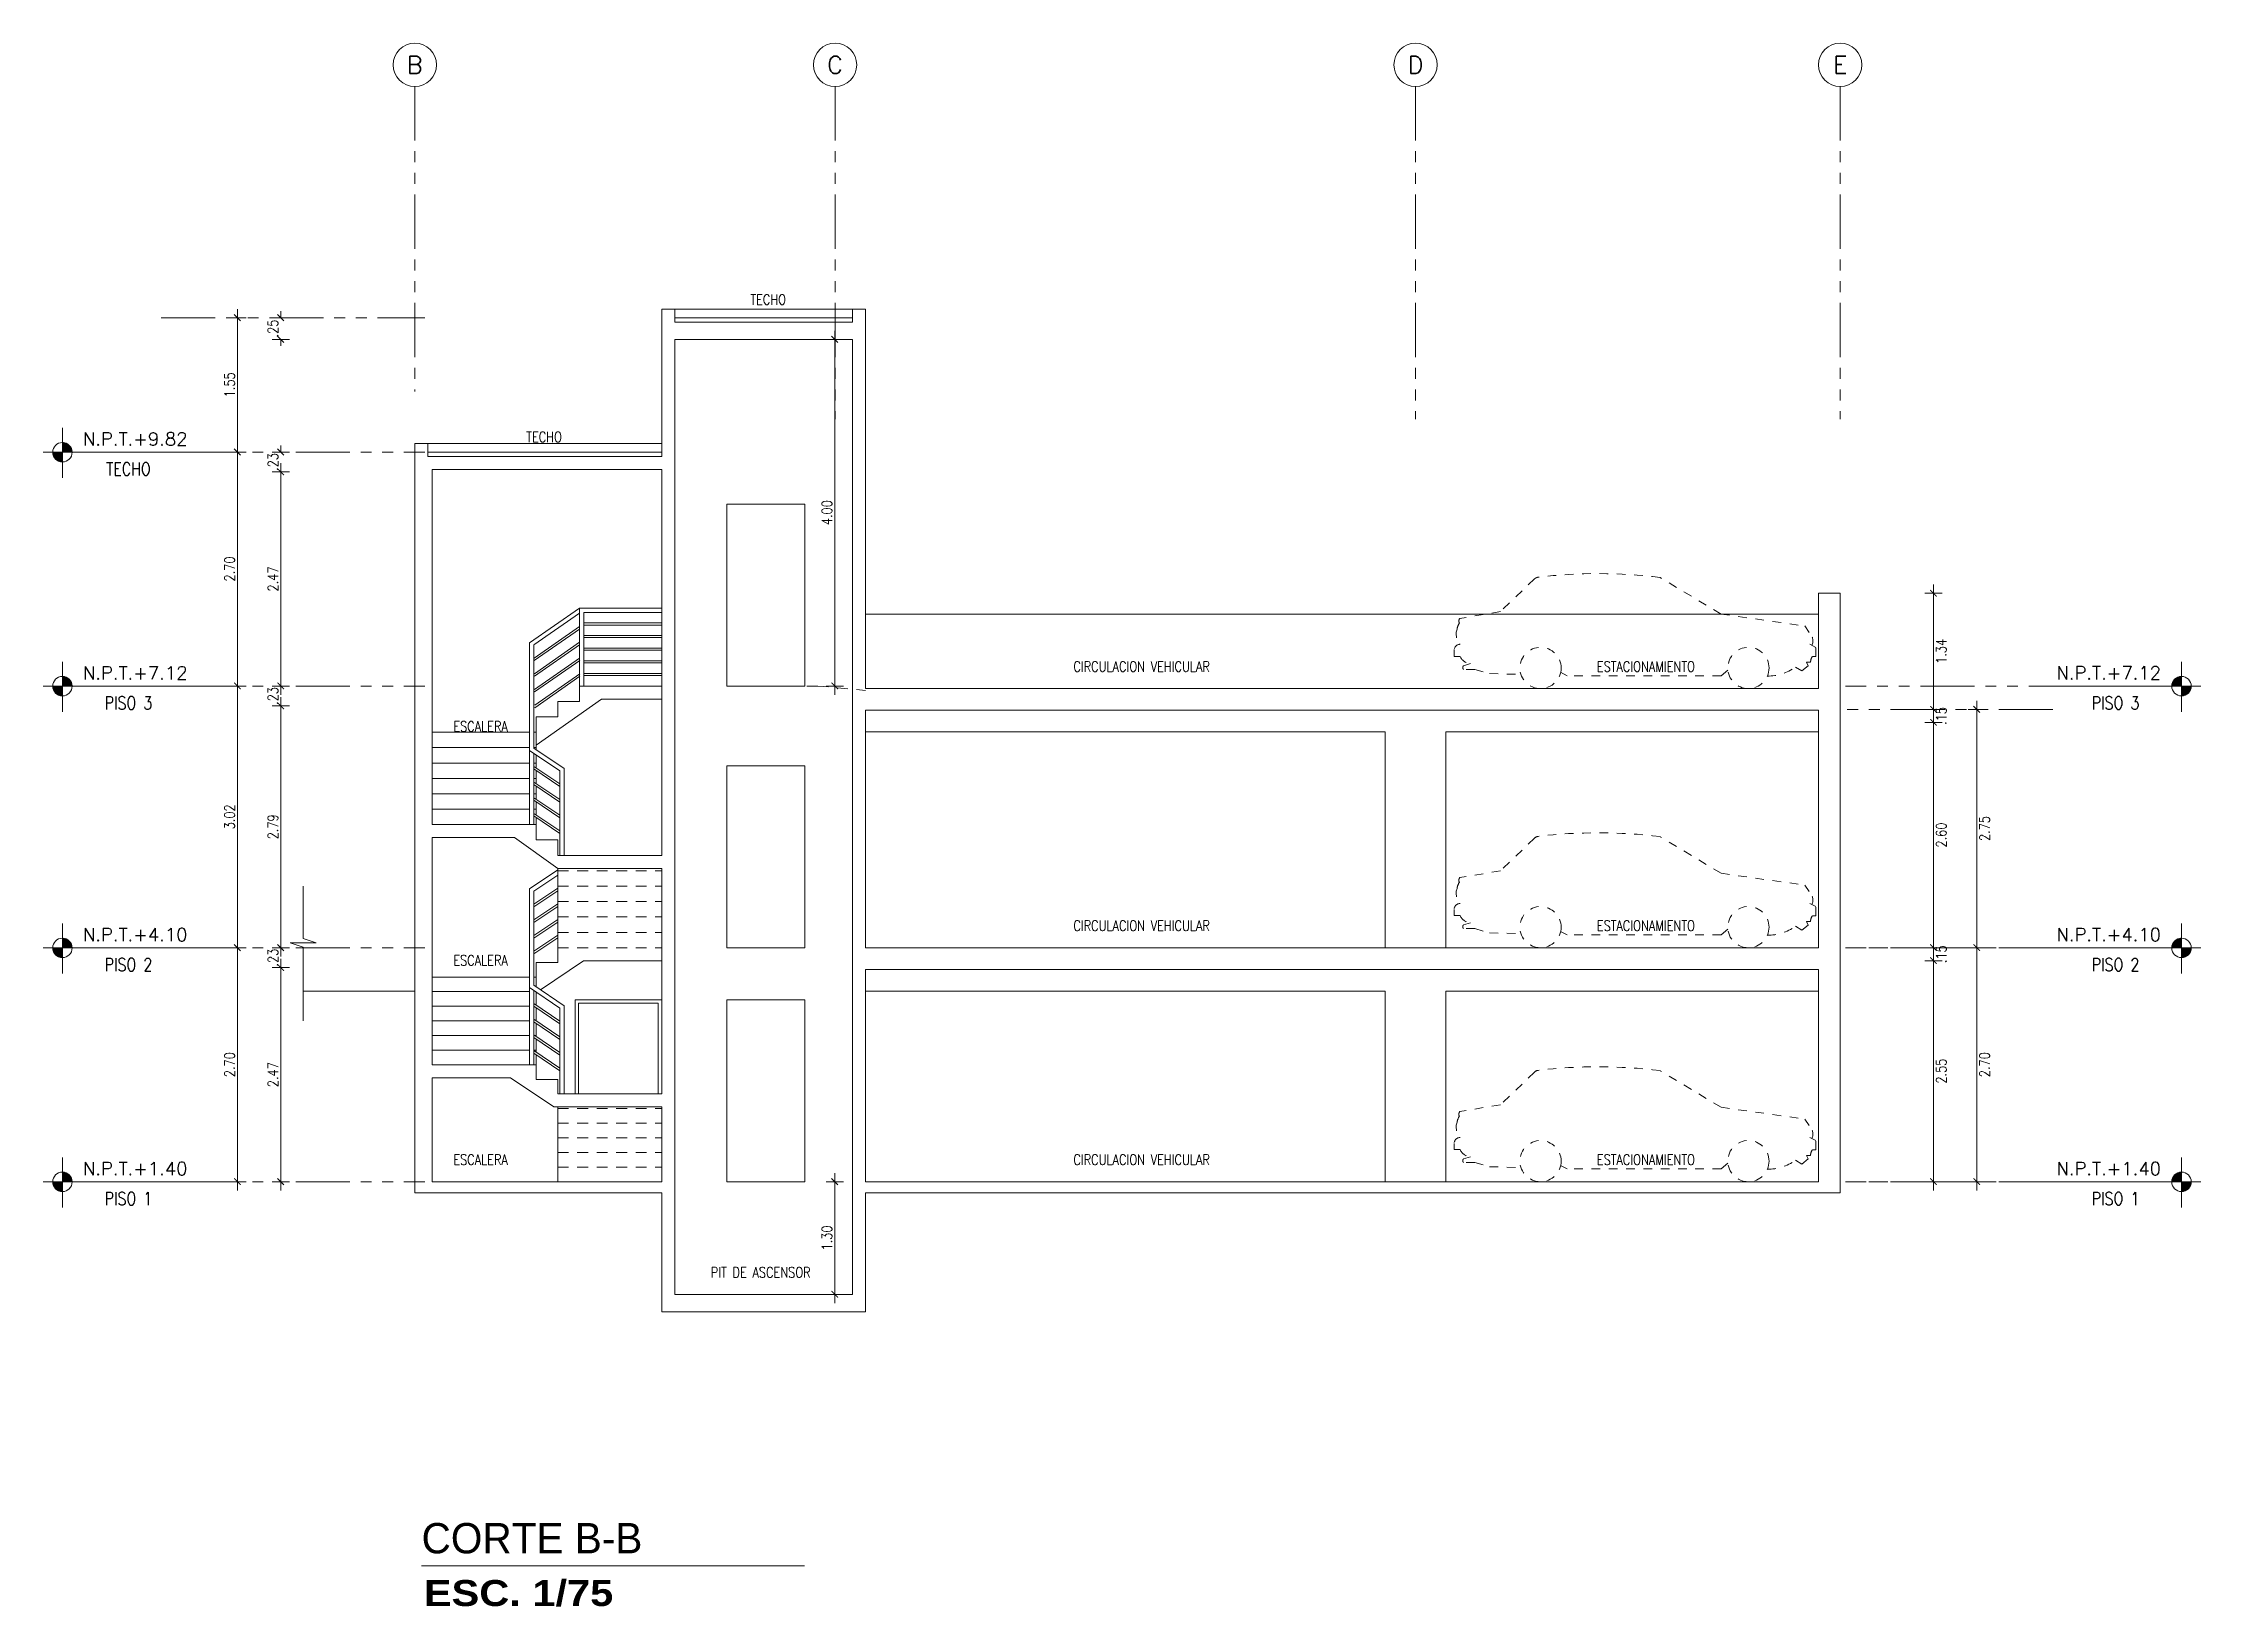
# Model space of a CAD drawing. Header units: millimetres. Extents: x 2085 to 2829, y 1352 to 1631.
# Drawn here: x 2295.91 to 2320.81, y 1400.37 to 1418.41 of the extents above; entities that cross this region are included whole.
import ezdxf
from ezdxf.enums import TextEntityAlignment as Align

# ---------------------------------------------------------------- set-up
doc = ezdxf.new("R2010")
doc.units = ezdxf.units.MM
for name, pattern in [('HIDDEN2', [0.1875, 0.125, -0.0625]), ('PHANTOM', [2.5, 1.25, -0.25, 0.25, -0.25, 0.25, -0.25]), ('PHANTOM2', [1.25, 0.625, -0.125, 0.125, -0.125, 0.125, -0.125])]:
    doc.linetypes.add(name, pattern=pattern)
doc.layers.get('0').update_dxf_attribs({"color": 251, "lineweight": 9})
doc.layers.get('DEFPOINTS').update_dxf_attribs({"color": 251, "lineweight": 9})
for name, color, linetype, lineweight in [('A-BARANDAS', 251, 'Continuous', 9), ('A-COTAS EXT', 251, 'Continuous', 9), ('A-EJES', 251, 'PHANTOM', 9), ('A-HATCH', 251, 'Continuous', 9), ('A-LINEAS', 251, 'Continuous', 9), ('A-MURO BAJO', 251, 'Continuous', 9), ('A-MUROS', 251, 'Continuous', 9), ('A-NIVELES-NPT', 251, 'Continuous', 9), ('A-PROYECCIONES', 251, 'HIDDEN2', 9), ('A-PUERTAS', 251, 'Continuous', 9), ('A-TEXTO-AMBIENTES', 251, 'Continuous', 9), ('A-TEXTO-TITULOS', 251, 'Continuous', 9)]:
    doc.layers.add(name, color=color, linetype=linetype, lineweight=lineweight)
doc.styles.add('R160-75', font='ariblk.ttf', dxfattribs={"height": 0.6})
doc.styles.add('R175-75', font='GOTHIC.TTF', dxfattribs={"height": 0.4})
doc.styles.add('R80', font='romans.shx', dxfattribs={"width": 0.8, "oblique": 15, "height": 0.1})
doc.styles.add('ROMANS', font='romans.shx', dxfattribs={"width": 0.8})
doc.styles.add('TXT_COTAS', font='romans.shx', dxfattribs={"width": 0.8})
doc.dimstyles.new('DLP-COTA 75', dxfattribs={"dimtxt": 0.11, "dimasz": 0.075, "dimexe": 0.1, "dimexo": 0.1, "dimgap": 0.03, "dimtad": 2, "dimzin": 4, "dimdsep": 46, "dimtxsty": 'TXT_COTAS', "dimblk": 'ARCHTICK', "dimcen": 0, "dimdle": 0.1, "dimclrd": 256, "dimclre": 256, "dimclrt": 2, "dimadec": 0, "dimazin": 0, "dimtfac": 1, "dimtix": 1, "dimtofl": 0, "dimtmove": 2, "dimatfit": 3, "dimfxl": 0.1, "dimfxlon": 1, "dimtolj": 1, "dimtzin": 0, "dimlwd": 9, "dimlwe": 9, "dimarcsym": 0})

msp = doc.modelspace()

# ---------------------------------------------------------------- texts
at = {"layer": 'A-EJES', "color": 1, "linetype": 'Continuous', "style": 'ROMANS'}
for s, p in [('B', (2300.197, 1418.162)), ('C', (2305.047, 1418.162)), ('D', (2311.747, 1418.162)), ('E', (2316.647, 1418.162))]:
    msp.add_text(s, height=0.2, dxfattribs=at).set_placement(p, align=Align.MIDDLE_CENTER)
at = {"layer": 'A-TEXTO-AMBIENTES', "style": 'ROMANS', "width": 0.8}
for s, p in [('TECHO', (2304.276, 1415.393, 0)), ('TECHO', (2301.689, 1413.808, 0)), ('CIRCULACION VEHICULAR', (2308.585, 1411.158)), ('ESTACIONAMIENTO', (2314.405, 1411.158)), ('ESCALERA', (2300.956, 1410.468)), ('CIRCULACION VEHICULAR', (2308.585, 1408.168)), ('ESTACIONAMIENTO', (2314.405, 1408.168)), ('ESCALERA', (2300.956, 1407.768)), ('ESCALERA', (2300.956, 1405.468)), ('CIRCULACION VEHICULAR', (2308.585, 1405.468)), ('ESTACIONAMIENTO', (2314.405, 1405.468)), ('PIT DE ASCENSOR', (2304.189, 1404.168, 0))]:
    msp.add_text(s, height=0.12, dxfattribs=at).set_placement(p, align=Align.CENTER)
at = {"layer": 'A-TEXTO-AMBIENTES', "char_height": 0.15, "width": 2.55621, "attachment_point": 5, "style": 'ROMANS'}
for s, insert in [('TECHO', (2296.892, 1413.499, 0)), ('PISO 3', (2296.892, 1410.799, 0)), ('PISO 3', (2319.826, 1410.799, 0)), ('PISO 2', (2296.892, 1407.779, 0)), ('PISO 2', (2319.826, 1407.779, 0)), ('PISO 1', (2296.892, 1405.079, 0)), ('PISO 1', (2319.826, 1405.079, 0))]:
    msp.add_mtext(s, dxfattribs=dict(at, insert=insert))
at = {"layer": 'A-TEXTO-TITULOS', "color": 1, "insert": (2300.275, 1401.335, 0), "char_height": 0.35, "width": 3.60919, "attachment_point": 1, "style": 'R175-75'}
msp.add_mtext('CORTE B-B', dxfattribs=at)
at = {"layer": 'A-TEXTO-TITULOS', "color": 3, "insert": (2300.301, 1400.677, 0), "char_height": 0.3, "width": 10.72512, "attachment_point": 1, "style": 'R160-75'}
msp.add_mtext('ESC. 1/75', dxfattribs=at)

# ---------------------------------------------------------------- blocks, each defined once
blk = doc.blocks.new('_ArchTick')
at = {"color": 0, "linetype": 'ByBlock', "const_width": 0.15}
blk.add_lwpolyline([(-0.5, -0.5), (0.5, 0.5)], dxfattribs=at)
blk = doc.blocks.new('*D48')
at = {"layer": 'A-COTAS EXT', "lineweight": 9, "transparency": 16777216}
for p, q in [((2298.149, 1407.874), (2298.149, 1411.094)), ((2298.249, 1410.994), (2298.049, 1410.994)), ((2298.249, 1407.974), (2298.049, 1407.974))]:
    blk.add_line(p, q, dxfattribs=at)
at = {"layer": 'DEFPOINTS', "color": 0, "transparency": 16777216}
for p in [(2298.149, 1410.994), (2298.547, 1410.994, 0), (2298.99, 1407.974)]:
    blk.add_point(p, dxfattribs=at)
at = {"layer": 'A-COTAS EXT', "lineweight": 9, "transparency": 16777216, "xscale": 0.075, "yscale": 0.075, "zscale": 0.075}
for p, rotation in [((2298.149, 1410.994), 90), ((2298.149, 1407.974), 270)]:
    blk.add_blockref('_ArchTick', p, dxfattribs=dict(at, rotation=rotation))
at = {"layer": 'A-COTAS EXT', "color": 2, "transparency": 16777216, "insert": (2298.059, 1409.484), "char_height": 0.12, "attachment_point": 5, "rotation": 90, "style": 'TXT_COTAS'}
blk.add_mtext('\\A1;3.02', dxfattribs=at)
blk = doc.blocks.new('*D49')
at = {"layer": 'A-COTAS EXT', "lineweight": 9, "transparency": 16777216}
for p, q in [((2298.749, 1410.764), (2298.549, 1410.764)), ((2298.649, 1407.874), (2298.649, 1410.864)), ((2298.749, 1407.974), (2298.549, 1407.974))]:
    blk.add_line(p, q, dxfattribs=at)
at = {"layer": 'DEFPOINTS', "color": 0, "transparency": 16777216}
for p in [(2298.649, 1410.764), (2298.99, 1410.764, 0), (2298.99, 1407.974)]:
    blk.add_point(p, dxfattribs=at)
at = {"layer": 'A-COTAS EXT', "lineweight": 9, "transparency": 16777216, "xscale": 0.075, "yscale": 0.075, "zscale": 0.075}
for p, rotation in [((2298.649, 1410.764), 90), ((2298.649, 1407.974), 270)]:
    blk.add_blockref('_ArchTick', p, dxfattribs=dict(at, rotation=rotation))
at = {"layer": 'A-COTAS EXT', "color": 2, "transparency": 16777216, "insert": (2298.559, 1409.369), "char_height": 0.12, "attachment_point": 5, "rotation": 90, "style": 'TXT_COTAS'}
blk.add_mtext('\\A1;2.79', dxfattribs=at)
blk = doc.blocks.new('*D50')
at = {"layer": 'A-COTAS EXT', "lineweight": 9, "transparency": 16777216}
for p, q in [((2298.649, 1410.994), (2298.649, 1411.069)), ((2298.749, 1410.994), (2298.549, 1410.994)), ((2298.749, 1410.764), (2298.549, 1410.764)), ((2298.649, 1410.764), (2298.649, 1410.689))]:
    blk.add_line(p, q, dxfattribs=at)
at = {"layer": 'DEFPOINTS', "color": 0, "transparency": 16777216}
for p in [(2298.649, 1410.994), (2298.98, 1410.994), (2298.99, 1410.764)]:
    blk.add_point(p, dxfattribs=at)
at = {"layer": 'A-COTAS EXT', "lineweight": 9, "transparency": 16777216, "xscale": 0.075, "yscale": 0.075, "zscale": 0.075}
for p, rotation in [((2298.649, 1410.994), 270), ((2298.649, 1410.764), 90)]:
    blk.add_blockref('_ArchTick', p, dxfattribs=dict(at, rotation=rotation))
at = {"layer": 'A-COTAS EXT', "color": 2, "transparency": 16777216, "insert": (2298.559, 1410.879), "char_height": 0.12, "attachment_point": 5, "rotation": 90, "style": 'TXT_COTAS'}
blk.add_mtext('\\A1;.23', dxfattribs=at)
blk = doc.blocks.new('*D51')
at = {"layer": 'A-COTAS EXT', "lineweight": 9, "transparency": 16777216}
for p, q in [((2298.149, 1405.174), (2298.149, 1408.074)), ((2298.249, 1407.974), (2298.049, 1407.974)), ((2298.249, 1405.274), (2298.049, 1405.274))]:
    blk.add_line(p, q, dxfattribs=at)
at = {"layer": 'DEFPOINTS', "color": 0, "transparency": 16777216}
for p in [(2298.149, 1407.974), (2298.547, 1407.974), (2298.99, 1405.274)]:
    blk.add_point(p, dxfattribs=at)
at = {"layer": 'A-COTAS EXT', "lineweight": 9, "transparency": 16777216, "xscale": 0.075, "yscale": 0.075, "zscale": 0.075}
for p, rotation in [((2298.149, 1407.974), 90), ((2298.149, 1405.274), 270)]:
    blk.add_blockref('_ArchTick', p, dxfattribs=dict(at, rotation=rotation))
at = {"layer": 'A-COTAS EXT', "color": 2, "transparency": 16777216, "insert": (2298.059, 1406.624), "char_height": 0.12, "attachment_point": 5, "rotation": 90, "style": 'TXT_COTAS'}
blk.add_mtext('\\A1;2.70', dxfattribs=at)
blk = doc.blocks.new('*D52')
at = {"layer": 'A-COTAS EXT', "lineweight": 9, "transparency": 16777216}
for p, q in [((2298.649, 1405.174), (2298.649, 1407.844)), ((2298.749, 1407.744), (2298.549, 1407.744)), ((2298.749, 1405.274), (2298.549, 1405.274))]:
    blk.add_line(p, q, dxfattribs=at)
at = {"layer": 'DEFPOINTS', "color": 0, "transparency": 16777216}
for p in [(2298.649, 1407.744), (2298.99, 1407.744), (2298.99, 1405.274)]:
    blk.add_point(p, dxfattribs=at)
at = {"layer": 'A-COTAS EXT', "lineweight": 9, "transparency": 16777216, "xscale": 0.075, "yscale": 0.075, "zscale": 0.075}
for p, rotation in [((2298.649, 1407.744), 90), ((2298.649, 1405.274), 270)]:
    blk.add_blockref('_ArchTick', p, dxfattribs=dict(at, rotation=rotation))
at = {"layer": 'A-COTAS EXT', "color": 2, "transparency": 16777216, "insert": (2298.559, 1406.509), "char_height": 0.12, "attachment_point": 5, "rotation": 90, "style": 'TXT_COTAS'}
blk.add_mtext('\\A1;2.47', dxfattribs=at)
blk = doc.blocks.new('*D53')
at = {"layer": 'A-COTAS EXT', "lineweight": 9, "transparency": 16777216}
for p, q in [((2298.649, 1407.974), (2298.649, 1408.049)), ((2298.749, 1407.974), (2298.549, 1407.974)), ((2298.749, 1407.744), (2298.549, 1407.744)), ((2298.649, 1407.744), (2298.649, 1407.669))]:
    blk.add_line(p, q, dxfattribs=at)
at = {"layer": 'DEFPOINTS', "color": 0, "transparency": 16777216}
for p in [(2298.649, 1407.974), (2298.98, 1407.974), (2298.99, 1407.744)]:
    blk.add_point(p, dxfattribs=at)
at = {"layer": 'A-COTAS EXT', "lineweight": 9, "transparency": 16777216, "xscale": 0.075, "yscale": 0.075, "zscale": 0.075}
for p, rotation in [((2298.649, 1407.974), 270), ((2298.649, 1407.744), 90)]:
    blk.add_blockref('_ArchTick', p, dxfattribs=dict(at, rotation=rotation))
at = {"layer": 'A-COTAS EXT', "color": 2, "transparency": 16777216, "insert": (2298.559, 1407.859), "char_height": 0.12, "attachment_point": 5, "rotation": 90, "style": 'TXT_COTAS'}
blk.add_mtext('\\A1;.23', dxfattribs=at)
blk = doc.blocks.new('*D54')
at = {"layer": 'A-COTAS EXT', "lineweight": 9, "transparency": 16777216}
for p, q in [((2298.149, 1410.894), (2298.149, 1413.794)), ((2298.249, 1413.694), (2298.049, 1413.694)), ((2298.249, 1410.994), (2298.049, 1410.994))]:
    blk.add_line(p, q, dxfattribs=at)
at = {"layer": 'DEFPOINTS', "color": 0, "transparency": 16777216}
for p in [(2298.149, 1413.694), (2298.547, 1413.694), (2298.99, 1410.994, 0)]:
    blk.add_point(p, dxfattribs=at)
at = {"layer": 'A-COTAS EXT', "lineweight": 9, "transparency": 16777216, "xscale": 0.075, "yscale": 0.075, "zscale": 0.075}
for p, rotation in [((2298.149, 1413.694), 90), ((2298.149, 1410.994), 270)]:
    blk.add_blockref('_ArchTick', p, dxfattribs=dict(at, rotation=rotation))
at = {"layer": 'A-COTAS EXT', "color": 2, "transparency": 16777216, "insert": (2298.059, 1412.344), "char_height": 0.12, "attachment_point": 5, "rotation": 90, "style": 'TXT_COTAS'}
blk.add_mtext('\\A1;2.70', dxfattribs=at)
blk = doc.blocks.new('*D55')
at = {"layer": 'A-COTAS EXT', "lineweight": 9, "transparency": 16777216}
for p, q in [((2298.649, 1410.894), (2298.649, 1413.564)), ((2298.749, 1413.464), (2298.549, 1413.464)), ((2298.749, 1410.994), (2298.549, 1410.994))]:
    blk.add_line(p, q, dxfattribs=at)
at = {"layer": 'DEFPOINTS', "color": 0, "transparency": 16777216}
for p in [(2298.649, 1413.464), (2298.99, 1413.464), (2298.99, 1410.994, 0)]:
    blk.add_point(p, dxfattribs=at)
at = {"layer": 'A-COTAS EXT', "lineweight": 9, "transparency": 16777216, "xscale": 0.075, "yscale": 0.075, "zscale": 0.075}
for p, rotation in [((2298.649, 1413.464), 90), ((2298.649, 1410.994), 270)]:
    blk.add_blockref('_ArchTick', p, dxfattribs=dict(at, rotation=rotation))
at = {"layer": 'A-COTAS EXT', "color": 2, "transparency": 16777216, "insert": (2298.559, 1412.229), "char_height": 0.12, "attachment_point": 5, "rotation": 90, "style": 'TXT_COTAS'}
blk.add_mtext('\\A1;2.47', dxfattribs=at)
blk = doc.blocks.new('*D56')
at = {"layer": 'A-COTAS EXT', "lineweight": 9, "transparency": 16777216}
for p, q in [((2318.224, 1407.874), (2318.224, 1410.824)), ((2318.124, 1410.724), (2318.324, 1410.724)), ((2318.124, 1407.974), (2318.324, 1407.974))]:
    blk.add_line(p, q, dxfattribs=at)
at = {"layer": 'DEFPOINTS', "color": 0, "transparency": 16777216}
for p in [(2317.825, 1410.724, 0), (2318.224, 1410.724), (2317.382, 1407.974)]:
    blk.add_point(p, dxfattribs=at)
at = {"layer": 'A-COTAS EXT', "lineweight": 9, "transparency": 16777216, "xscale": 0.075, "yscale": 0.075, "zscale": 0.075}
for p, rotation in [((2318.224, 1410.724), 90), ((2318.224, 1407.974), 270)]:
    blk.add_blockref('_ArchTick', p, dxfattribs=dict(at, rotation=rotation))
at = {"layer": 'A-COTAS EXT', "color": 2, "transparency": 16777216, "insert": (2318.314, 1409.349), "char_height": 0.12, "attachment_point": 5, "rotation": 90, "style": 'TXT_COTAS'}
blk.add_mtext('\\A1;2.75', dxfattribs=at)
blk = doc.blocks.new('*D57')
at = {"layer": 'A-COTAS EXT', "lineweight": 9, "transparency": 16777216}
for p, q in [((2317.624, 1410.574), (2317.824, 1410.574)), ((2317.724, 1407.874), (2317.724, 1410.674)), ((2317.624, 1407.974), (2317.824, 1407.974))]:
    blk.add_line(p, q, dxfattribs=at)
at = {"layer": 'DEFPOINTS', "color": 0, "transparency": 16777216}
for p in [(2317.382, 1410.574, 0), (2317.724, 1410.574), (2317.382, 1407.974)]:
    blk.add_point(p, dxfattribs=at)
at = {"layer": 'A-COTAS EXT', "lineweight": 9, "transparency": 16777216, "xscale": 0.075, "yscale": 0.075, "zscale": 0.075}
for p, rotation in [((2317.724, 1410.574), 90), ((2317.724, 1407.974), 270)]:
    blk.add_blockref('_ArchTick', p, dxfattribs=dict(at, rotation=rotation))
at = {"layer": 'A-COTAS EXT', "color": 2, "transparency": 16777216, "insert": (2317.814, 1409.274), "char_height": 0.12, "attachment_point": 5, "rotation": 90, "style": 'TXT_COTAS'}
blk.add_mtext('\\A1;2.60', dxfattribs=at)
blk = doc.blocks.new('*D58')
at = {"layer": 'A-COTAS EXT', "lineweight": 9, "transparency": 16777216}
for p, q in [((2317.724, 1410.724), (2317.724, 1410.799)), ((2317.624, 1410.724), (2317.824, 1410.724)), ((2317.624, 1410.574), (2317.824, 1410.574)), ((2317.724, 1410.574), (2317.724, 1410.499))]:
    blk.add_line(p, q, dxfattribs=at)
at = {"layer": 'DEFPOINTS', "color": 0, "transparency": 16777216}
for p in [(2317.382, 1410.574), (2317.392, 1410.724), (2317.724, 1410.724)]:
    blk.add_point(p, dxfattribs=at)
at = {"layer": 'A-COTAS EXT', "lineweight": 9, "transparency": 16777216, "xscale": 0.075, "yscale": 0.075, "zscale": 0.075}
for p, rotation in [((2317.724, 1410.724), 270), ((2317.724, 1410.574), 90)]:
    blk.add_blockref('_ArchTick', p, dxfattribs=dict(at, rotation=rotation))
at = {"layer": 'A-COTAS EXT', "color": 2, "transparency": 16777216, "insert": (2317.814, 1410.649), "char_height": 0.12, "attachment_point": 5, "rotation": 90, "style": 'TXT_COTAS'}
blk.add_mtext('\\A1;.15', dxfattribs=at)
blk = doc.blocks.new('*D59')
at = {"layer": 'A-COTAS EXT', "lineweight": 9, "transparency": 16777216}
for p, q in [((2318.224, 1405.174), (2318.224, 1408.074)), ((2318.124, 1407.974), (2318.324, 1407.974)), ((2318.124, 1405.274), (2318.324, 1405.274))]:
    blk.add_line(p, q, dxfattribs=at)
at = {"layer": 'DEFPOINTS', "color": 0, "transparency": 16777216}
for p in [(2317.825, 1407.974), (2318.224, 1407.974), (2317.382, 1405.274)]:
    blk.add_point(p, dxfattribs=at)
at = {"layer": 'A-COTAS EXT', "lineweight": 9, "transparency": 16777216, "xscale": 0.075, "yscale": 0.075, "zscale": 0.075}
for p, rotation in [((2318.224, 1407.974), 90), ((2318.224, 1405.274), 270)]:
    blk.add_blockref('_ArchTick', p, dxfattribs=dict(at, rotation=rotation))
at = {"layer": 'A-COTAS EXT', "color": 2, "transparency": 16777216, "insert": (2318.314, 1406.624), "char_height": 0.12, "attachment_point": 5, "rotation": 90, "style": 'TXT_COTAS'}
blk.add_mtext('\\A1;2.70', dxfattribs=at)
blk = doc.blocks.new('*D60')
at = {"layer": 'A-COTAS EXT', "lineweight": 9, "transparency": 16777216}
for p, q in [((2317.624, 1407.824), (2317.824, 1407.824)), ((2317.724, 1405.174), (2317.724, 1407.924)), ((2317.624, 1405.274), (2317.824, 1405.274))]:
    blk.add_line(p, q, dxfattribs=at)
at = {"layer": 'DEFPOINTS', "color": 0, "transparency": 16777216}
for p in [(2317.382, 1407.824), (2317.724, 1407.824), (2317.382, 1405.274)]:
    blk.add_point(p, dxfattribs=at)
at = {"layer": 'A-COTAS EXT', "lineweight": 9, "transparency": 16777216, "xscale": 0.075, "yscale": 0.075, "zscale": 0.075}
for p, rotation in [((2317.724, 1407.824), 90), ((2317.724, 1405.274), 270)]:
    blk.add_blockref('_ArchTick', p, dxfattribs=dict(at, rotation=rotation))
at = {"layer": 'A-COTAS EXT', "color": 2, "transparency": 16777216, "insert": (2317.814, 1406.549), "char_height": 0.12, "attachment_point": 5, "rotation": 90, "style": 'TXT_COTAS'}
blk.add_mtext('\\A1;2.55', dxfattribs=at)
blk = doc.blocks.new('*D61')
at = {"layer": 'A-COTAS EXT', "lineweight": 9, "transparency": 16777216}
for p, q in [((2317.724, 1407.974), (2317.724, 1408.049)), ((2317.624, 1407.974), (2317.824, 1407.974)), ((2317.624, 1407.824), (2317.824, 1407.824)), ((2317.724, 1407.824), (2317.724, 1407.749))]:
    blk.add_line(p, q, dxfattribs=at)
at = {"layer": 'DEFPOINTS', "color": 0, "transparency": 16777216}
for p in [(2317.382, 1407.824), (2317.392, 1407.974), (2317.724, 1407.974)]:
    blk.add_point(p, dxfattribs=at)
at = {"layer": 'A-COTAS EXT', "lineweight": 9, "transparency": 16777216, "xscale": 0.075, "yscale": 0.075, "zscale": 0.075}
for p, rotation in [((2317.724, 1407.974), 270), ((2317.724, 1407.824), 90)]:
    blk.add_blockref('_ArchTick', p, dxfattribs=dict(at, rotation=rotation))
at = {"layer": 'A-COTAS EXT', "color": 2, "transparency": 16777216, "insert": (2317.814, 1407.899), "char_height": 0.12, "attachment_point": 5, "rotation": 90, "style": 'TXT_COTAS'}
blk.add_mtext('\\A1;.15', dxfattribs=at)
blk = doc.blocks.new('*D62')
at = {"layer": 'A-COTAS EXT', "lineweight": 9, "transparency": 16777216}
for p, q in [((2317.624, 1412.064), (2317.824, 1412.064)), ((2317.724, 1410.624), (2317.724, 1412.164)), ((2317.624, 1410.724), (2317.824, 1410.724))]:
    blk.add_line(p, q, dxfattribs=at)
at = {"layer": 'DEFPOINTS', "color": 0, "transparency": 16777216}
for p in [(2316.647, 1412.064, 0), (2317.724, 1412.064), (2317.382, 1410.724, 0)]:
    blk.add_point(p, dxfattribs=at)
at = {"layer": 'A-COTAS EXT', "lineweight": 9, "transparency": 16777216, "xscale": 0.075, "yscale": 0.075, "zscale": 0.075}
for p, rotation in [((2317.724, 1412.064), 90), ((2317.724, 1410.724), 270)]:
    blk.add_blockref('_ArchTick', p, dxfattribs=dict(at, rotation=rotation))
at = {"layer": 'A-COTAS EXT', "color": 2, "transparency": 16777216, "insert": (2317.814, 1411.394), "char_height": 0.12, "attachment_point": 5, "rotation": 90, "style": 'TXT_COTAS'}
blk.add_mtext('\\A1;1.34', dxfattribs=at)
blk = doc.blocks.new('A$C69A92EB5')
at = {"layer": 'A-PROYECCIONES', "color": 252, "ltscale": 0.7}
for p, q in [((-1.245, 1.117), (-1.639, 0.74)), ((0.908, 0.712), (0.204, 1.134)), ((-1.639, 0.74), (-2.108, 0.662)), ((0.908, 0.712), (1.876, 0.575)), ((1.923, 0.5), (1.876, 0.575)), ((-2.172, 0.294), (-2.172, 0.223)), ((2.001, 0.328), (1.932, 0.363)), ((2.001, 0.221), (2.001, 0.328)), ((-2.102, 0.223), (-2.172, 0.223)), ((-1.982, 0.141), (-2.064, 0.116)), ((-1.932, 0.074), (-2.064, 0.074)), ((-1.932, 0.074), (-1.766, 0.025)), ((-1.766, 0.025), (-1.402, 0.016)), ((-0.868, 0), (-0.944, 0.041)), ((0.911, 0), (-0.868, 0)), ((0.911, 0), (0.987, 0.067)), ((1.766, 0.1), (1.839, 0.056)), ((1.839, 0.056), (1.913, 0.115)), ((1.913, 0.115), (1.895, 0.156)), ((1.942, 0.156), (1.895, 0.156)), ((1.962, 0.221), (2.001, 0.221))]:
    blk.add_line(p, q, dxfattribs=at)
for centre in [(-1.176, 0.09), (1.224, 0.09)]:
    blk.add_circle(centre, 0.238, dxfattribs=at)
for centre, radius, start, end in [((-1.195, 1.068), 0.07, 96.8241, 135.38), ((-0.512, -4.644), 5.823, 82.9344, 96.8241), ((-1.98, 0.481), 0.169, 160.2802, 223.6862), ((-2, 0.525), 0.139, 143.2856, 174.5745), ((-2.065, 0.631), 0.0529, 144.5797, 206.5352), ((1.843, 0.404), 0.125, 334.4822, 50.1738), ((-2.102, 0.294), 0.07, 90, 180), ((-1.982, 0.27), 0.129, 201.1239, 270), ((-2.047, 0.095), 0.0269, 129.8126, 230.1874), ((1.442, 0.555), 0.559, 270, 305.3582), ((2.056, 0.156), 0.115, 145.5522, 179.8152)]:
    blk.add_arc(centre, radius, start, end, dxfattribs=at)
blk = doc.blocks.new('*D69')
at = {"layer": 'A-COTAS EXT', "lineweight": 9, "transparency": 16777216}
for p, q in [((2298.249, 1415.244), (2298.049, 1415.244)), ((2298.149, 1413.594), (2298.149, 1415.344)), ((2298.249, 1413.694), (2298.049, 1413.694))]:
    blk.add_line(p, q, dxfattribs=at)
at = {"layer": 'DEFPOINTS', "color": 0, "transparency": 16777216}
for p in [(2298.149, 1415.244), (2298.99, 1415.244), (2298.99, 1413.694)]:
    blk.add_point(p, dxfattribs=at)
at = {"layer": 'A-COTAS EXT', "lineweight": 9, "transparency": 16777216, "xscale": 0.075, "yscale": 0.075, "zscale": 0.075}
for p, rotation in [((2298.149, 1415.244), 90), ((2298.149, 1413.694), 270)]:
    blk.add_blockref('_ArchTick', p, dxfattribs=dict(at, rotation=rotation))
at = {"layer": 'A-COTAS EXT', "color": 2, "transparency": 16777216, "insert": (2298.059, 1414.469), "char_height": 0.12, "attachment_point": 5, "rotation": 90, "style": 'TXT_COTAS'}
blk.add_mtext('\\A1;1.55', dxfattribs=at)
blk = doc.blocks.new('*D78')
at = {"layer": 'A-COTAS EXT', "lineweight": 9, "transparency": 16777216}
for p, q in [((2298.749, 1415.244), (2298.549, 1415.244)), ((2298.649, 1415.244), (2298.649, 1415.319)), ((2298.749, 1414.994), (2298.549, 1414.994)), ((2298.649, 1414.994), (2298.649, 1414.919))]:
    blk.add_line(p, q, dxfattribs=at)
at = {"layer": 'DEFPOINTS', "color": 0, "transparency": 16777216}
for p in [(2298.649, 1415.244), (2298.99, 1415.244), (2298.99, 1414.994)]:
    blk.add_point(p, dxfattribs=at)
at = {"layer": 'A-COTAS EXT', "lineweight": 9, "transparency": 16777216, "xscale": 0.075, "yscale": 0.075, "zscale": 0.075}
for p, rotation in [((2298.649, 1415.244), 270), ((2298.649, 1414.994), 90)]:
    blk.add_blockref('_ArchTick', p, dxfattribs=dict(at, rotation=rotation))
at = {"layer": 'A-COTAS EXT', "color": 2, "transparency": 16777216, "insert": (2298.559, 1415.119), "char_height": 0.12, "attachment_point": 5, "rotation": 90, "style": 'TXT_COTAS'}
blk.add_mtext('\\A1;.25', dxfattribs=at)
blk = doc.blocks.new('*D79')
at = {"layer": 'A-COTAS EXT', "lineweight": 9, "transparency": 16777216}
for p, q in [((2298.649, 1413.694), (2298.649, 1413.769)), ((2298.749, 1413.694), (2298.549, 1413.694)), ((2298.749, 1413.464), (2298.549, 1413.464)), ((2298.649, 1413.464), (2298.649, 1413.389))]:
    blk.add_line(p, q, dxfattribs=at)
at = {"layer": 'DEFPOINTS', "color": 0, "transparency": 16777216}
for p in [(2298.649, 1413.694), (2298.99, 1413.694), (2298.99, 1413.464, 0)]:
    blk.add_point(p, dxfattribs=at)
at = {"layer": 'A-COTAS EXT', "lineweight": 9, "transparency": 16777216, "xscale": 0.075, "yscale": 0.075, "zscale": 0.075}
for p, rotation in [((2298.649, 1413.694), 270), ((2298.649, 1413.464), 90)]:
    blk.add_blockref('_ArchTick', p, dxfattribs=dict(at, rotation=rotation))
at = {"layer": 'A-COTAS EXT', "color": 2, "transparency": 16777216, "insert": (2298.559, 1413.579), "char_height": 0.12, "attachment_point": 5, "rotation": 90, "style": 'TXT_COTAS'}
blk.add_mtext('\\A1;.23', dxfattribs=at)
blk = doc.blocks.new('*D80')
at = {"layer": 'A-COTAS EXT', "lineweight": 9, "transparency": 16777216}
for p, q in [((2305.043, 1405.374), (2305.043, 1403.874)), ((2305.143, 1405.274), (2304.943, 1405.274)), ((2305.143, 1403.974), (2304.943, 1403.974))]:
    blk.add_line(p, q, dxfattribs=at)
at = {"layer": 'DEFPOINTS', "color": 0, "transparency": 16777216}
for p in [(2305.247, 1405.274), (2305.043, 1403.974), (2305.247, 1403.974)]:
    blk.add_point(p, dxfattribs=at)
at = {"layer": 'A-COTAS EXT', "lineweight": 9, "transparency": 16777216, "xscale": 0.075, "yscale": 0.075, "zscale": 0.075}
for p, rotation in [((2305.043, 1405.274), 90), ((2305.043, 1403.974), 270)]:
    blk.add_blockref('_ArchTick', p, dxfattribs=dict(at, rotation=rotation))
at = {"layer": 'A-COTAS EXT', "color": 2, "transparency": 16777216, "insert": (2304.953, 1404.624), "char_height": 0.12, "attachment_point": 5, "rotation": 90, "style": 'TXT_COTAS'}
blk.add_mtext('\\A1;1.30', dxfattribs=at)
blk = doc.blocks.new('*D76')
at = {"layer": 'A-COTAS EXT', "lineweight": 9, "transparency": 16777216}
for p, q in [((2305.143, 1414.994), (2304.943, 1414.994)), ((2305.043, 1410.894), (2305.043, 1415.094)), ((2305.143, 1410.994), (2304.943, 1410.994))]:
    blk.add_line(p, q, dxfattribs=at)
at = {"layer": 'DEFPOINTS', "color": 0, "transparency": 16777216}
for p in [(2305.043, 1414.994), (2305.247, 1414.994), (2305.247, 1410.994)]:
    blk.add_point(p, dxfattribs=at)
at = {"layer": 'A-COTAS EXT', "lineweight": 9, "transparency": 16777216, "xscale": 0.075, "yscale": 0.075, "zscale": 0.075}
for p, rotation in [((2305.043, 1414.994), 90), ((2305.043, 1410.994), 270)]:
    blk.add_blockref('_ArchTick', p, dxfattribs=dict(at, rotation=rotation))
at = {"layer": 'A-COTAS EXT', "color": 2, "transparency": 16777216, "insert": (2304.953, 1412.994), "char_height": 0.12, "attachment_point": 5, "rotation": 90, "style": 'TXT_COTAS'}
blk.add_mtext('\\A1;4.00', dxfattribs=at)
blk = doc.blocks.new('SIM NIVEL PLANTA')
at = {"linetype": 'Continuous'}
h = blk.add_hatch(dxfattribs=at)
h.set_pattern_fill('_USER', color=256, scale=0.099996, angle=45, style=0, pattern_type=0)
h.set_pattern_definition([(45, (35396.10581, 26516.4892), (-0.0707080889, 0.0707080889), [])])
h.paths.add_polyline_path([(-17.03, 0), (-15.53, 0, 0.409209), (-17.03, 1.47)])
h.paths.add_polyline_path([(-18.53, 0, 0.419236), (-17.03, -1.53), (-17.03, 0)])
for p, q in [((-17.03, -3.97), (-17.03, 3.72)), ((4.81, 0), (-20, 0))]:
    blk.add_line(p, q)
blk.add_circle((-17.03, -0.03), 1.5, dxfattribs=at)
at = {"style": 'R80'}
blk.add_attdef('N.P.T.+0.00', text='', height=2.03, dxfattribs=at).set_placement((-5.83, 2.01), align=Align.MIDDLE_CENTER)

# ---------------------------------------------------------------- dimensions: what is measured, and where the dimension line sits
at = {"layer": 'A-COTAS EXT'}
for base, p1, p2, picture, middle in [((2298.149, 1415.244, 0), (2298.99, 1413.694, 0), (2298.99, 1415.244, 0), '*D69', (2298.059, 1414.469, 0)), ((2298.649, 1415.244, 0), (2298.99, 1414.994, 0), (2298.99, 1415.244, 0), '*D78', (2298.559, 1415.119, 0)), ((2305.043, 1414.994), (2305.247, 1410.994), (2305.247, 1414.994), '*D76', (2304.953, 1412.994)), ((2298.149, 1413.694, 0), (2298.99, 1410.994), (2298.547, 1413.694, 0), '*D54', (2298.059, 1412.344, 0)), ((2298.649, 1413.694), (2298.99, 1413.464, 0), (2298.99, 1413.694), '*D79', (2298.559, 1413.579)), ((2298.649, 1413.464, 0), (2298.99, 1410.994), (2298.99, 1413.464, 0), '*D55', (2298.559, 1412.229, 0)), ((2317.724, 1412.064, 0), (2317.382, 1410.724, 0), (2316.647, 1412.064, 0), '*D62', (2317.814, 1411.394, 0)), ((2298.149, 1410.994, 0), (2298.99, 1407.974, 0), (2298.547, 1410.994), '*D48', (2298.059, 1409.484, 0)), ((2298.649, 1410.994), (2298.99, 1410.764), (2298.98, 1410.994), '*D50', (2298.559, 1410.879)), ((2298.649, 1410.764, 0), (2298.99, 1407.974, 0), (2298.99, 1410.764), '*D49', (2298.559, 1409.369, 0)), ((2318.224, 1410.724, 0), (2317.382, 1407.974, 0), (2317.825, 1410.724, 0), '*D56', (2318.314, 1409.349, 0)), ((2317.724, 1410.724, 0), (2317.382, 1410.574, 0), (2317.392, 1410.724, 0), '*D58', (2317.814, 1410.649, 0)), ((2317.724, 1410.574, 0), (2317.382, 1407.974, 0), (2317.382, 1410.574, 0), '*D57', (2317.814, 1409.274, 0)), ((2298.149, 1407.974, 0), (2298.99, 1405.274, 0), (2298.547, 1407.974, 0), '*D51', (2298.059, 1406.624, 0)), ((2298.649, 1407.974, 0), (2298.99, 1407.744, 0), (2298.98, 1407.974, 0), '*D53', (2298.559, 1407.859, 0)), ((2318.224, 1407.974, 0), (2317.382, 1405.274, 0), (2317.825, 1407.974, 0), '*D59', (2318.314, 1406.624, 0)), ((2317.724, 1407.974, 0), (2317.382, 1407.824, 0), (2317.392, 1407.974, 0), '*D61', (2317.814, 1407.899, 0)), ((2298.649, 1407.744, 0), (2298.99, 1405.274, 0), (2298.99, 1407.744, 0), '*D52', (2298.559, 1406.509, 0)), ((2317.724, 1407.824, 0), (2317.382, 1405.274, 0), (2317.382, 1407.824, 0), '*D60', (2317.814, 1406.549, 0)), ((2305.043, 1403.974), (2305.247, 1405.274), (2305.247, 1403.974), '*D80', (2304.953, 1404.624))]:
    dim = msp.add_linear_dim(base=base, p1=p1, p2=p2, angle=90, dimstyle='DLP-COTA 75', override={"dimtxt": 0.12}, dxfattribs=at)
    dim.commit()
    dim.dimension.update_dxf_attribs({"geometry": picture, "text_midpoint": middle})

# ---------------------------------------------------------------- linework, layer by layer
at = {"color": 8}
for p, q in [((2303.197, 1415.344), (2305.247, 1415.344)), ((2300.347, 1413.794), (2303.047, 1413.794)), ((2305.397, 1411.822, 0.006), (2316.397, 1411.822, 0))]:
    msp.add_line(p, q, dxfattribs=at)
at = {"color": 6}
for p, q in [((2301.522, 1411.494), (2302.097, 1411.894)), ((2301.572, 1411.468), (2302.097, 1411.833)), ((2301.574, 1411.317), (2302.097, 1411.68)), ((2301.575, 1411.287), (2302.097, 1411.65)), ((2301.522, 1411.494), (2301.522, 1410.251)), ((2301.572, 1411.467), (2301.572, 1410.278)), ((2301.577, 1411.136), (2302.097, 1411.498)), ((2301.577, 1411.106), (2302.097, 1411.468)), ((2301.579, 1410.955), (2302.099, 1411.317)), ((2301.58, 1410.925), (2302.1, 1411.287)), ((2301.582, 1410.774), (2302.102, 1411.136)), ((2301.582, 1410.744), (2302.102, 1411.106)), ((2301.572, 1410.278), (2301.922, 1410.042)), ((2301.522, 1410.251), (2301.872, 1410.015)), ((2301.522, 1410.251), (2301.522, 1409.395)), ((2301.572, 1410.218), (2301.572, 1409.395)), ((2301.572, 1410.067), (2301.872, 1409.864)), ((2301.572, 1410.037), (2301.872, 1409.834)), ((2301.872, 1410.015), (2301.872, 1409.039)), ((2301.922, 1410.042), (2301.922, 1409.039)), ((2301.572, 1409.886), (2301.872, 1409.683)), ((2301.572, 1409.856), (2301.872, 1409.653)), ((2301.572, 1409.705), (2301.872, 1409.502)), ((2301.572, 1409.675), (2301.872, 1409.472)), ((2301.572, 1409.524), (2301.872, 1409.321)), ((2301.572, 1409.494), (2301.872, 1409.291)), ((2301.522, 1408.654), (2301.847, 1408.874)), ((2301.572, 1408.628), (2301.847, 1408.813)), ((2301.522, 1408.654), (2301.522, 1407.636)), ((2301.572, 1408.477), (2301.847, 1408.662)), ((2301.572, 1408.447), (2301.847, 1408.632)), ((2301.572, 1408.628), (2301.572, 1407.636)), ((2301.572, 1408.296), (2301.847, 1408.481)), ((2301.572, 1408.266), (2301.847, 1408.451)), ((2301.572, 1408.115), (2301.847, 1408.3)), ((2301.572, 1408.085), (2301.847, 1408.27)), ((2301.572, 1407.934), (2301.847, 1408.119)), ((2301.572, 1407.904), (2301.847, 1408.089)), ((2301.522, 1407.636), (2301.522, 1406.624)), ((2301.572, 1407.636), (2301.572, 1407.54)), ((2301.572, 1407.54), (2301.922, 1407.304)), ((2301.522, 1407.514), (2301.872, 1407.278)), ((2301.572, 1407.48), (2301.572, 1406.624)), ((2301.572, 1407.329), (2301.872, 1407.127)), ((2301.572, 1407.299), (2301.872, 1407.097)), ((2301.872, 1407.278), (2301.872, 1406.286)), ((2301.922, 1407.304), (2301.922, 1406.286)), ((2301.572, 1407.148), (2301.872, 1406.946)), ((2301.572, 1407.118), (2301.872, 1406.916)), ((2301.518, 1406.792), (2301.522, 1406.79)), ((2301.572, 1406.967), (2301.872, 1406.765)), ((2301.572, 1406.937), (2301.872, 1406.735)), ((2301.572, 1406.786), (2301.872, 1406.584)), ((2301.572, 1406.756), (2301.872, 1406.554))]:
    msp.add_line(p, q, dxfattribs=at)
at = {"layer": 'A-BARANDAS'}
for p, q in [((2303.047, 1411.894), (2302.097, 1411.894)), ((2302.097, 1411.894), (2302.097, 1410.994)), ((2303.047, 1411.844), (2302.147, 1411.844)), ((2302.147, 1411.844), (2302.147, 1410.994)), ((2303.047, 1411.723), (2302.147, 1411.723)), ((2303.047, 1411.698), (2302.147, 1411.698)), ((2302.147, 1411.577), (2303.047, 1411.577)), ((2302.147, 1411.552), (2303.047, 1411.552)), ((2302.147, 1411.431), (2303.047, 1411.431)), ((2302.147, 1411.406), (2303.047, 1411.406)), ((2302.147, 1411.285), (2303.047, 1411.285)), ((2302.147, 1411.26), (2303.047, 1411.26)), ((2302.147, 1411.139), (2303.047, 1411.139)), ((2302.147, 1411.114), (2303.047, 1411.114))]:
    msp.add_line(p, q, dxfattribs=at)
at = {"layer": 'A-EJES', "ltscale": 0.5}
for p, q in [((2297.268, 1415.244, 0), (2300.312, 1415.244, 0)), ((2297.572, 1413.694), (2300.312, 1413.694)), ((2297.572, 1410.994, 0), (2300.312, 1410.994, 0)), ((2319.449, 1410.994, 0), (2316.709, 1410.994, 0)), ((2319.104, 1410.724, 0), (2316.66, 1410.724, 0)), ((2297.572, 1407.974), (2300.312, 1407.974)), ((2319.104, 1407.974), (2316.66, 1407.974)), ((2319.449, 1407.974), (2316.709, 1407.974)), ((2297.572, 1405.274), (2300.312, 1405.274)), ((2319.104, 1405.274), (2316.66, 1405.274)), ((2319.449, 1405.274), (2316.709, 1405.274))]:
    msp.add_line(p, q, dxfattribs=at)
at = {"layer": 'A-EJES', "linetype": 'PHANTOM2'}
for points in [[(2300.197, 1417.915), (2300.197, 1414.394)], [(2305.047, 1417.915), (2305.047, 1414.074)], [(2311.747, 1417.915), (2311.747, 1414.074)], [(2316.647, 1417.915), (2316.647, 1414.074)]]:
    msp.add_lwpolyline(points, dxfattribs=at)
at = {"layer": 'A-EJES', "linetype": 'Continuous'}
for centre in [(2300.197, 1418.162), (2305.047, 1418.162), (2311.747, 1418.162), (2316.647, 1418.162)]:
    msp.add_circle(centre, 0.25, dxfattribs=at)
at = {"layer": 'A-LINEAS', "linetype": 'Continuous'}
msp.add_lwpolyline([(2298.91, 1407.13), (2298.91, 1407.98), (2298.76, 1408.03), (2299.06, 1408.03), (2298.91, 1408.08), (2298.91, 1408.686)], dxfattribs=at)
at = {"layer": 'A-MURO BAJO'}
for p, q in [((2303.197, 1415.244), (2305.247, 1415.244)), ((2300.347, 1413.694), (2303.047, 1413.694)), ((2301.597, 1410.312), (2302.351, 1410.844)), ((2301.847, 1410.638), (2301.847, 1410.816)), ((2301.847, 1410.816), (2302.097, 1410.816)), ((2302.097, 1410.994), (2303.047, 1410.994)), ((2302.097, 1410.816), (2302.097, 1410.991)), ((2302.351, 1410.844), (2303.047, 1410.844)), ((2301.597, 1410.261), (2301.597, 1410.638)), ((2301.597, 1410.638), (2301.847, 1410.638)), ((2301.522, 1410.461), (2300.397, 1410.461)), ((2301.526, 1410.283), (2300.397, 1410.283)), ((2301.597, 1410.461), (2301.572, 1410.461)), ((2301.597, 1410.283), (2301.572, 1410.283)), ((2305.397, 1410.464), (2311.397, 1410.464)), ((2311.397, 1410.464), (2311.397, 1407.974)), ((2312.097, 1410.464), (2312.097, 1407.974)), ((2312.097, 1410.464), (2316.397, 1410.464)), ((2301.522, 1410.105), (2300.397, 1410.105)), ((2301.597, 1410.105), (2301.572, 1410.105)), ((2301.597, 1410.05), (2301.597, 1410.201)), ((2301.597, 1409.869), (2301.597, 1410.02)), ((2301.522, 1409.928), (2300.397, 1409.928)), ((2301.573, 1409.999), (2301.572, 1409.999)), ((2301.597, 1409.928), (2301.572, 1409.928)), ((2301.597, 1409.688), (2301.597, 1409.839)), ((2301.522, 1409.75), (2300.397, 1409.75)), ((2301.522, 1409.572), (2300.397, 1409.572)), ((2301.597, 1409.75), (2301.572, 1409.75)), ((2301.597, 1409.572), (2301.572, 1409.572)), ((2301.597, 1409.507), (2301.597, 1409.658)), ((2301.597, 1409.395), (2301.597, 1409.477)), ((2301.847, 1408.889), (2301.847, 1407.974)), ((2301.597, 1407.524), (2301.597, 1407.805)), ((2301.597, 1407.805), (2301.847, 1407.805)), ((2302.143, 1407.824), (2301.648, 1407.489)), ((2301.847, 1407.805), (2301.847, 1407.974)), ((2302.143, 1407.824), (2303.047, 1407.824)), ((2301.522, 1407.636), (2300.397, 1407.636)), ((2301.597, 1407.636), (2301.572, 1407.636)), ((2301.522, 1407.467), (2300.397, 1407.467)), ((2301.522, 1407.299), (2300.397, 1407.299)), ((2301.573, 1407.299), (2301.572, 1407.299)), ((2301.597, 1407.312), (2301.597, 1407.463)), ((2301.603, 1407.459), (2301.597, 1407.455)), ((2301.597, 1407.131), (2301.597, 1407.282)), ((2305.397, 1407.474), (2311.397, 1407.474)), ((2311.397, 1407.474), (2311.397, 1405.274)), ((2312.097, 1407.474), (2316.397, 1407.474)), ((2312.097, 1407.474), (2312.097, 1405.274)), ((2301.522, 1407.13), (2300.397, 1407.13)), ((2301.597, 1406.95), (2301.597, 1407.101)), ((2301.522, 1406.961), (2300.397, 1406.961)), ((2301.522, 1406.792), (2300.397, 1406.792)), ((2301.597, 1406.792), (2301.572, 1406.792)), ((2301.597, 1406.961), (2301.581, 1406.961)), ((2301.597, 1406.769), (2301.597, 1406.92)), ((2301.597, 1406.624), (2301.597, 1406.739)), ((2301.847, 1406.136), (2301.847, 1405.274))]:
    msp.add_line(p, q, dxfattribs=at)
for points in [[(2303.797, 1413.094), (2304.697, 1413.094), (2304.697, 1410.994), (2303.797, 1410.994)], [(2303.797, 1410.074), (2304.697, 1410.074), (2304.697, 1407.974), (2303.797, 1407.974)], [(2303.797, 1407.374), (2304.697, 1407.374), (2304.697, 1405.274), (2303.797, 1405.274)]]:
    msp.add_lwpolyline(points, close=True, dxfattribs=at)
at = {"layer": 'A-MUROS'}
for p, q in [((2303.047, 1415.344), (2303.047, 1413.644)), ((2303.197, 1415.344), (2303.047, 1415.344)), ((2303.197, 1415.194), (2303.197, 1415.344)), ((2305.247, 1415.194), (2305.247, 1415.344)), ((2305.247, 1415.344), (2305.397, 1415.344)), ((2305.397, 1415.344), (2305.397, 1410.964)), ((2303.197, 1415.194), (2305.247, 1415.194)), ((2303.197, 1414.994), (2303.197, 1407.974)), ((2303.197, 1414.994), (2305.247, 1414.994)), ((2305.247, 1414.994), (2305.247, 1403.974)), ((2300.197, 1405.144), (2300.197, 1413.794)), ((2300.347, 1413.794), (2300.197, 1413.794)), ((2300.347, 1413.644), (2300.347, 1413.794)), ((2300.347, 1413.644), (2303.047, 1413.644)), ((2300.397, 1409.395), (2300.397, 1413.494)), ((2300.397, 1413.494), (2303.047, 1413.494)), ((2303.047, 1413.494), (2303.047, 1409.039)), ((2316.397, 1412.064, 0), (2316.647, 1412.064, 0)), ((2316.397, 1410.964), (2316.397, 1412.064, 0)), ((2316.647, 1405.144), (2316.647, 1412.064, 0)), ((2305.397, 1410.964), (2316.397, 1410.964)), ((2305.397, 1410.714), (2305.397, 1407.974)), ((2305.397, 1410.714), (2316.397, 1410.714)), ((2316.397, 1407.974), (2316.397, 1410.714)), ((2300.397, 1406.624), (2300.397, 1409.245)), ((2300.397, 1409.245), (2301.347, 1409.245)), ((2301.347, 1409.245), (2301.847, 1408.889)), ((2301.847, 1408.889), (2303.047, 1408.889)), ((2303.047, 1408.889), (2303.047, 1406.286)), ((2303.197, 1407.974), (2303.197, 1403.974)), ((2305.397, 1407.974), (2316.397, 1407.974)), ((2305.397, 1407.724), (2305.397, 1405.274)), ((2305.397, 1407.724), (2316.397, 1407.724)), ((2316.397, 1405.274), (2316.397, 1407.724)), ((2300.197, 1407.474), (2298.91, 1407.474)), ((2300.397, 1405.274), (2300.397, 1406.474)), ((2300.397, 1406.474), (2301.301, 1406.474)), ((2301.301, 1406.474), (2301.801, 1406.136)), ((2301.801, 1406.136), (2303.047, 1406.136)), ((2303.047, 1406.136), (2303.047, 1405.274)), ((2300.197, 1405.144), (2303.047, 1405.144)), ((2300.397, 1405.274), (2303.047, 1405.274)), ((2303.047, 1405.144), (2303.047, 1403.774)), ((2305.397, 1405.274), (2316.397, 1405.274)), ((2305.397, 1405.144), (2305.397, 1403.774)), ((2305.397, 1405.144), (2316.647, 1405.144)), ((2303.197, 1403.974), (2305.247, 1403.974)), ((2303.047, 1403.774), (2305.397, 1403.774))]:
    msp.add_line(p, q, dxfattribs=at)
at = {"layer": 'A-MUROS', "color": 251}
for points in [[(2303.047, 1409.039), (2301.847, 1409.039), (2301.847, 1409.217), (2301.597, 1409.217), (2301.597, 1409.395), (2300.397, 1409.395)], [(2303.047, 1406.286), (2301.847, 1406.286), (2301.847, 1406.455), (2301.597, 1406.455), (2301.597, 1406.624), (2300.397, 1406.624)]]:
    msp.add_lwpolyline(points, dxfattribs=at)
at = {"layer": 'A-PROYECCIONES'}
for p, q in [((2304.847, 1410.994), (2304.531, 1410.994)), ((2304.847, 1410.994), (2305.397, 1410.944)), ((2301.847, 1408.862), (2303.047, 1408.862)), ((2301.847, 1408.684), (2303.047, 1408.684)), ((2301.847, 1408.506), (2303.047, 1408.506)), ((2301.847, 1408.329), (2303.047, 1408.329)), ((2301.847, 1408.151), (2303.047, 1408.151)), ((2301.847, 1407.974), (2303.047, 1407.974)), ((2301.847, 1406.117), (2303.047, 1406.117)), ((2301.847, 1405.949), (2303.047, 1405.949)), ((2301.847, 1405.78), (2303.047, 1405.78)), ((2301.847, 1405.611), (2303.047, 1405.611)), ((2301.847, 1405.442), (2303.047, 1405.442))]:
    msp.add_line(p, q, dxfattribs=at)
at = {"layer": 'A-PUERTAS', "color": 4}
msp.add_lwpolyline([(2302.047, 1406.286), (2302.047, 1407.374), (2303.047, 1407.374), (2303.047, 1406.286)], dxfattribs=at)
at = {"layer": 'A-PUERTAS', "color": 7}
msp.add_lwpolyline([(2302.087, 1406.286), (2302.087, 1407.334), (2303.007, 1407.334), (2303.007, 1406.286)], dxfattribs=at)
at = {"layer": 'A-TEXTO-TITULOS', "color": 1}
msp.add_lwpolyline([(2300.275, 1400.84), (2304.694, 1400.84)], dxfattribs=at)

# ---------------------------------------------------------------- block references
at = {"layer": 'A-HATCH'}
for p in [(2314.365, 1411.112, 0), (2314.365, 1408.121, 0), (2314.365, 1405.421, 0)]:
    msp.add_blockref('A$C69A92EB5', p, dxfattribs=at)
at = {"layer": 'A-NIVELES-NPT', "xscale": 0.075, "yscale": 0.075, "zscale": 0.075}
for p, values in [((2297.407, 1413.694), {'N.P.T.+0.00': 'N.P.T.+9.82'}), ((2297.407, 1410.994, 0), {'N.P.T.+0.00': 'N.P.T.+7.12'}), ((2297.407, 1407.974), {'N.P.T.+0.00': 'N.P.T.+4.10'}), ((2297.407, 1405.274), {'N.P.T.+0.00': 'N.P.T.+1.40'})]:
    msp.add_blockref('SIM NIVEL PLANTA', p, dxfattribs=at).add_auto_attribs(values)
at = {"layer": 'A-NIVELES-NPT'}
ref = msp.add_blockref('SIM NIVEL PLANTA', (2319.31, 1410.994, 0), dxfattribs=dict(at, xscale=-0.075, yscale=0.075, zscale=0.075))
ref.add_attrib('N.P.T.+0.00', 'N.P.T.+7.12', dxfattribs={"layer": '0', "height": 0.15225, "style": 'R80'}).set_placement((2319.747, 1411.145, 0), align=Align.MIDDLE_CENTER)
ref = msp.add_blockref('SIM NIVEL PLANTA', (2319.31, 1407.974, 0), dxfattribs=dict(at, xscale=-0.075, yscale=0.075, zscale=0.075))
ref.add_attrib('N.P.T.+0.00', 'N.P.T.+4.10', dxfattribs={"layer": '0', "height": 0.15225, "style": 'R80'}).set_placement((2319.747, 1408.125, 0), align=Align.MIDDLE_CENTER)
ref = msp.add_blockref('SIM NIVEL PLANTA', (2319.31, 1405.274, 0), dxfattribs=dict(at, xscale=-0.075, yscale=0.075, zscale=0.075))
ref.add_attrib('N.P.T.+0.00', 'N.P.T.+1.40', dxfattribs={"layer": '0', "height": 0.15225, "style": 'R80'}).set_placement((2319.747, 1405.425, 0), align=Align.MIDDLE_CENTER)

msp.set_redraw_order([(e.dxf.handle, doc.entitydb.next_handle()) for e in msp.query("TEXT MTEXT ATTDEF DIMENSION ARC_DIMENSION")])  # texts and dimensions are drawn at this point

doc.saveas('drawing.dxf')
